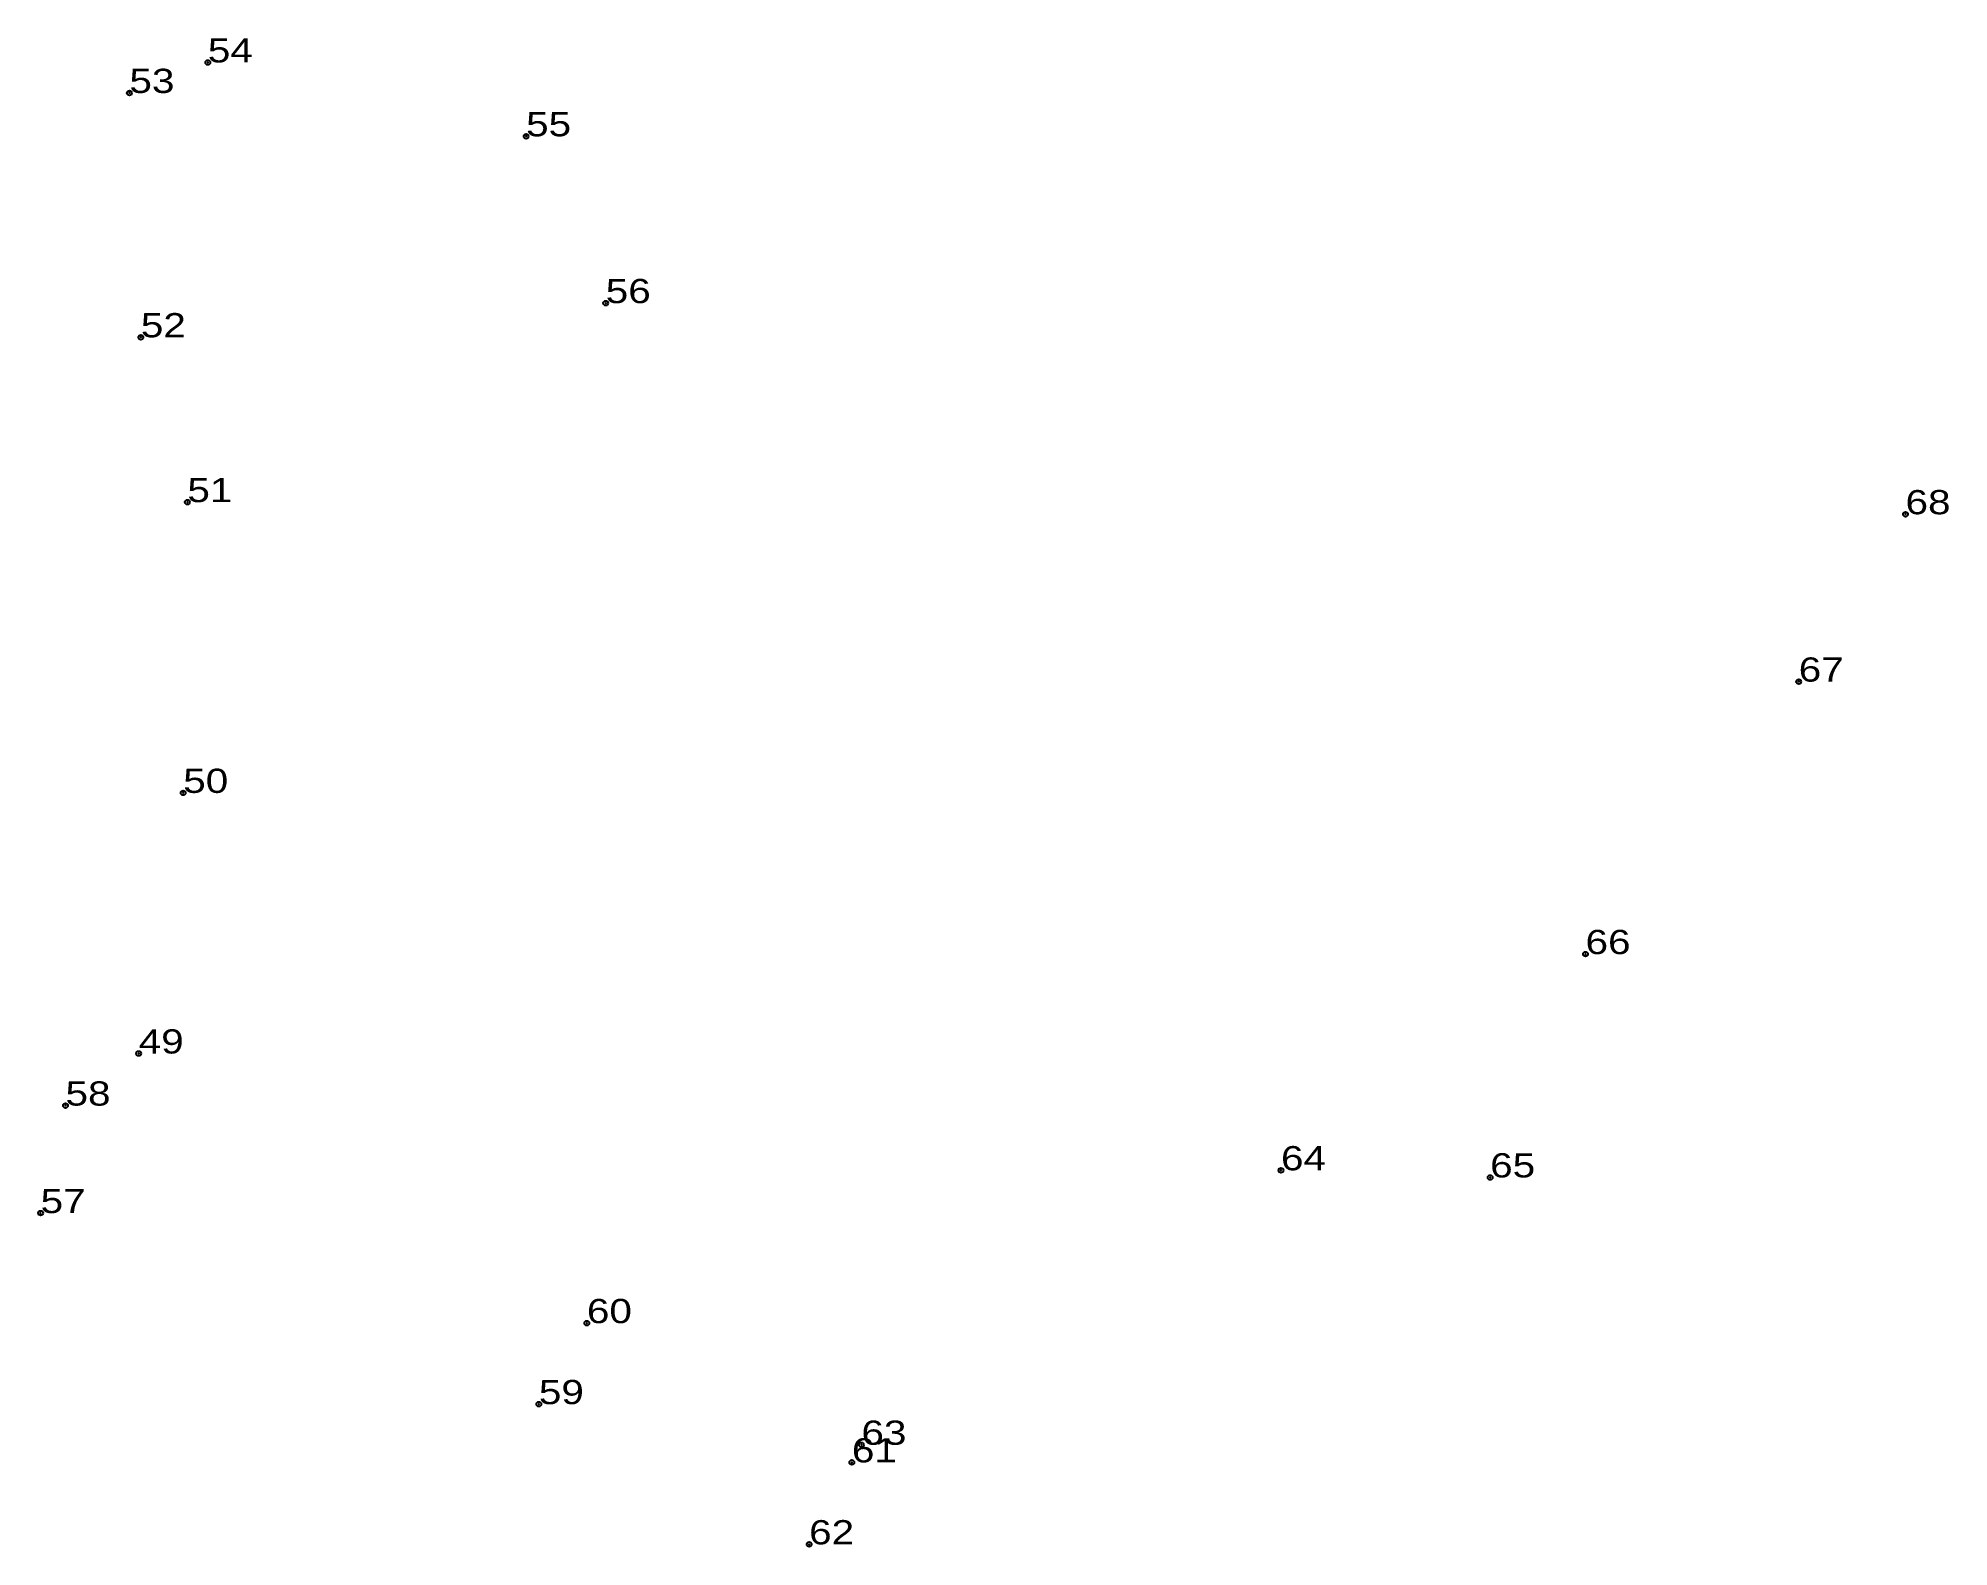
# Model space of a CAD drawing. Header units: metres. Extents: x 535947 to 552139, y 1836092 to 1839668.
# Drawn here: x 544350.9 to 544492.9, y 1836091.7 to 1836203.8 of the extents above; entities that cross this region are included whole.
import ezdxf

# ---------------------------------------------------------------- set-up
doc = ezdxf.new("R2010")
doc.units = ezdxf.units.M
doc.header["$LTSCALE"] = 0.72
doc.header["$PDMODE"] = 32
doc.header["$PDSIZE"] = 0.36
doc.layers.add('12', color=7, linetype='Continuous')
doc.layers.add('7', color=7, linetype='Continuous')

msp = doc.modelspace()

# ---------------------------------------------------------------- texts
at = {"layer": '12', "width": 1.25}
for s, p in [('54', (544363.48, 1836202.04)), ('53', (544357.65, 1836199.77)), ('55', (544387.14, 1836196.55)), ('56', (544393.06, 1836184.15)), ('52', (544358.5, 1836181.61)), ('51', (544361.96, 1836169.36)), ('68', (544489.69, 1836168.46)), ('67', (544481.75, 1836156.02)), ('50', (544361.65, 1836147.75)), ('66', (544465.9, 1836135.77)), ('49', (544358.34, 1836128.38)), ('58', (544352.9, 1836124.51)), ('64', (544443.26, 1836119.7)), ('65', (544458.81, 1836119.17)), ('57', (544351.05, 1836116.52)), ('60', (544391.66, 1836108.34)), ('59', (544388.09, 1836102.32)), ('61', (544411.36, 1836097.99)), ('63', (544412.07, 1836099.3)), ('62', (544408.18, 1836091.9))]:
    msp.add_text(s, height=1.8, dxfattribs=at).set_placement(p)

# ---------------------------------------------------------------- linework, layer by layer
at = {"layer": '7'}
for p in [(544363.48, 1836202.04), (544357.65, 1836199.77), (544387.14, 1836196.55), (544393.06, 1836184.15), (544358.5, 1836181.61), (544361.96, 1836169.36), (544489.69, 1836168.46), (544481.75, 1836156.02), (544361.65, 1836147.75), (544465.9, 1836135.77), (544358.34, 1836128.38), (544352.9, 1836124.51), (544443.26, 1836119.7), (544458.81, 1836119.17), (544351.05, 1836116.52), (544391.66, 1836108.34), (544388.09, 1836102.32), (544412.07, 1836099.3), (544411.36, 1836097.99), (544408.18, 1836091.9)]:
    msp.add_point(p, dxfattribs=at)

msp.set_redraw_order([(e.dxf.handle, doc.entitydb.next_handle()) for e in msp.query("TEXT MTEXT ATTDEF DIMENSION ARC_DIMENSION")])  # texts and dimensions are drawn at this point

doc.saveas('drawing.dxf')
